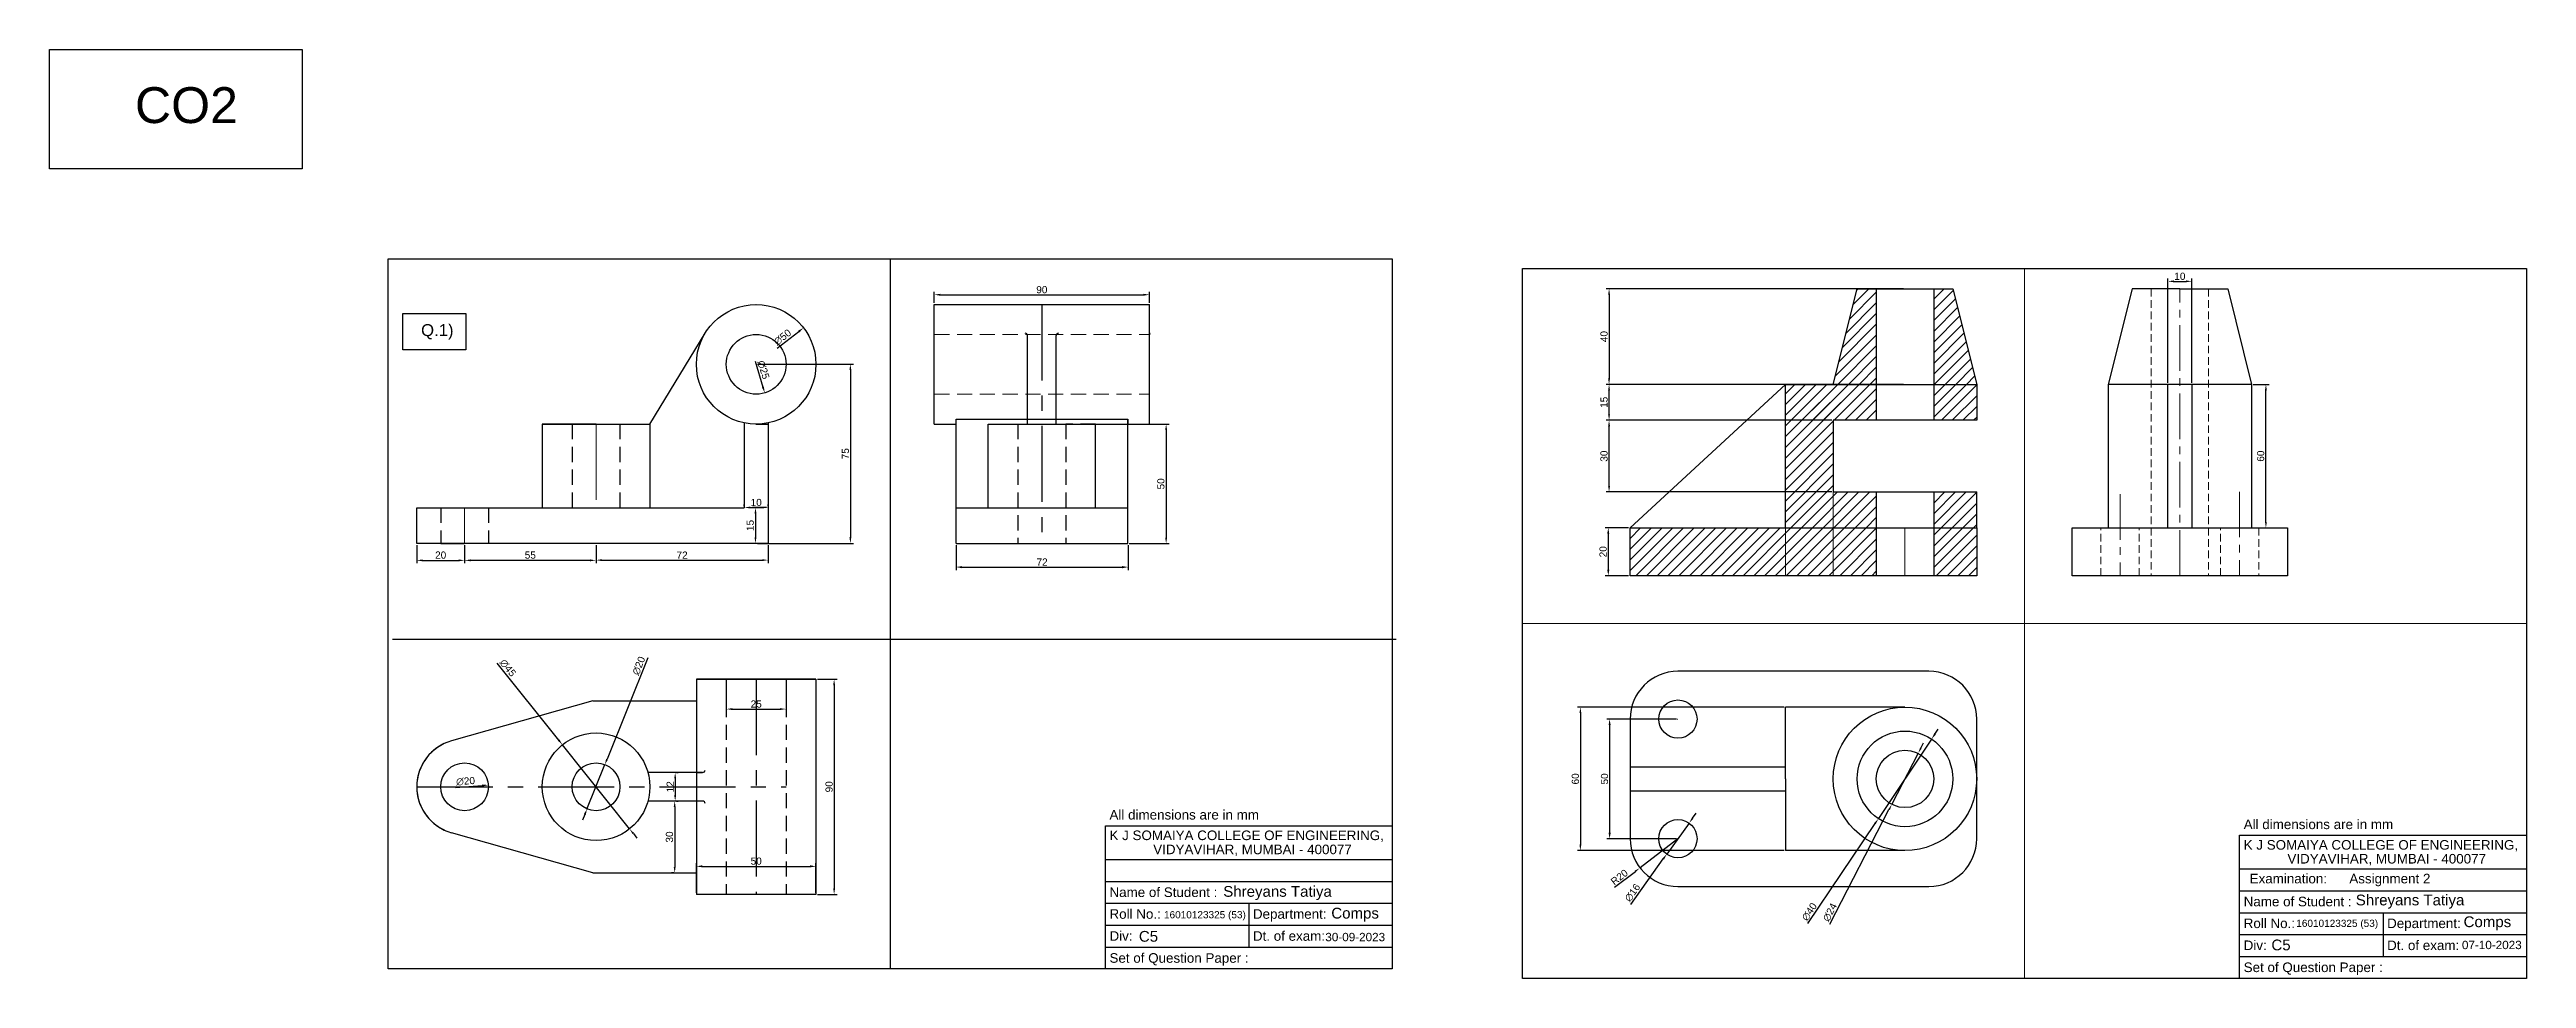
# Model space of a CAD drawing. Header units: millimetres. Extents: x 1946 to 3739, y 871 to 1713.
# Drawn here: x 2215 to 3251, y 1163 to 1551 of the extents above; entities that cross this region are included whole.
import ezdxf

# ---------------------------------------------------------------- set-up
doc = ezdxf.new("R2010")
doc.units = ezdxf.units.MM
for name, pattern in [('CENTER', [50.8, 31.75, -6.35, 6.35, -6.35]), ('CENTER2', [28.575, 19.05, -3.175, 3.175, -3.175]), ('HIDDEN', [9.525, 6.35, -3.175]), ('HIDDEN2', [4.7625, 3.175, -1.5875])]:
    doc.linetypes.add(name, pattern=pattern)
doc.styles.get("Standard").update_dxf_attribs({"font": 'arial.ttf'})
doc.dimstyles.new('ISO-25', dxfattribs={"dimtxt": 3, "dimasz": 2.5, "dimexe": 1.25, "dimexo": 0.625, "dimtad": 1, "dimdec": 0, "dimdsep": 46, "dimtxsty": 'Standard', "dimcen": 2.5, "dimadec": 0, "dimazin": 0, "dimtfac": 1, "dimtdec": 0, "dimtmove": 0, "dimatfit": 3, "dimfxl": 1, "dimarcsym": 0})
pattern_1 = [(45, (-80, -20), (-2.245064, 2.245064), [])]

msp = doc.modelspace()

# ---------------------------------------------------------------- texts
for s, height, p in [('All dimensions are in mm', 4.008, (2658.7, 1229.4)), ('K J SOMAIYA COLLEGE OF ENGINEERING, ', 4.008, (2658.7, 1220.8)), ('All dimensions are in mm', 4.008, (3133.2, 1225.4)), ('VIDYAVIHAR, MUMBAI - 400077', 4.008, (2677, 1214.9)), ('K J SOMAIYA COLLEGE OF ENGINEERING, ', 4.008, (3133.2, 1216.8)), ('VIDYAVIHAR, MUMBAI - 400077', 4.008, (3151.5, 1211)), ('Examination:      Assignment 2', 4.008, (3135.7, 1202.7)), ('Name of Student : ', 4.008, (2658.7, 1197)), ('Roll No.: ', 4.01, (2658.7, 1187.9)), ('Department: ', 4.008, (2718.7, 1187.9)), ('Name of Student : ', 4.008, (3133.2, 1193.1)), ('Div: ', 4.01, (2658.7, 1178.7)), ('Dt. of exam:', 4.008, (2718.7, 1178.7)), ('Roll No.: ', 4.01, (3133.2, 1184)), ('Department: ', 4.008, (3193.2, 1184)), ('Set of Question Paper : ', 4.008, (2658.7, 1169.5)), ('Div: ', 4.01, (3133.2, 1174.8)), ('Dt. of exam:', 4.008, (3193.2, 1174.8)), ('Set of Question Paper : ', 4.008, (3133.2, 1165.6))]:
    msp.add_text(s, height=height).set_placement(p)
at = {"attachment_point": 1}
for s, width, insert, char_height in [('CO2', 330.102, (2251, 1535.7), 15), ('Q.1)', 45.728, (2370.7, 1436.6), 5), ('{\\H1.5x;Shreyans Tatiya}', 67.273, (2706.3, 1201.6), 3), ('Comps', 24.698, (2751.5, 1192.5), 4.5), ('{\\H1.5x;Shreyans Tatiya}', 67.273, (3180.1, 1198), 3), ('C5', 42.879, (2671, 1182.8), 4.5), ('16010123325 (53)', 34.394, (2681.5, 1191.1), 3), ('16010123325 (53)', 34.394, (3155.2, 1187.5), 3), ('Comps', 24.698, (3225.2, 1188.9), 4.5), ('C5', 42.879, (3144.8, 1179.2), 4.5)]:
    msp.add_mtext_dynamic_manual_height_columns(s, width=width, gutter_width=12.5, heights=[0], dxfattribs=dict(at, insert=insert, char_height=char_height))
at = {"lineweight": -3, "char_height": 3.5, "attachment_point": 1}
for s, insert in [('30-09-2023', (2749, 1182)), ('07-10-2023', (3224.5, 1178.7))]:
    msp.add_mtext_dynamic_manual_height_columns(s, width=28.171, gutter_width=12.5, heights=[0], dxfattribs=dict(at, insert=insert))

# ---------------------------------------------------------------- blocks, each defined once
blk = doc.blocks.new('*D4')
at = {"color": 0, "linetype": 'CENTER', "lineweight": -2, "transparency": 16777216}
blk.add_line((2510.5, 1421.1), (2513.7, 1410.3), dxfattribs=at)
at = {"color": 0, "linetype": 'CENTER', "lineweight": -3, "transparency": 16777216}
blk.add_solid([(2514.1, 1410.4), (2513.3, 1410.1), (2514.5, 1407.9)], dxfattribs=at)
at = {"layer": 'Defpoints', "color": 0, "linetype": 'CENTER', "lineweight": -3, "transparency": 16777216}
for p in [(2507.2, 1431.8), (2514.5, 1407.9)]:
    blk.add_point(p, dxfattribs=at)
at = {"color": 0, "linetype": 'CENTER', "transparency": 16777216, "insert": (2513.9, 1417.5), "char_height": 3, "attachment_point": 5, "rotation": 286.7896}
blk.add_mtext('∅25', dxfattribs=at)
blk = doc.blocks.new('*D5')
at = {"color": 0, "linetype": 'CENTER', "lineweight": -2, "transparency": 16777216}
blk.add_line((2519.7, 1426.6), (2528.7, 1433.5), dxfattribs=at)
at = {"color": 0, "linetype": 'CENTER', "lineweight": -3, "transparency": 16777216}
blk.add_solid([(2528.5, 1433.9), (2529, 1433.2), (2530.7, 1435)], dxfattribs=at)
at = {"layer": 'Defpoints', "color": 0, "linetype": 'CENTER', "lineweight": -3, "transparency": 16777216}
for p in [(2530.7, 1435), (2491, 1404.6)]:
    blk.add_point(p, dxfattribs=at)
at = {"color": 0, "linetype": 'CENTER', "transparency": 16777216, "insert": (2521.9, 1431.1), "char_height": 3, "attachment_point": 5, "rotation": 37.4851}
blk.add_mtext('∅50', dxfattribs=at)
blk = doc.blocks.new('*D6')
at = {"color": 0, "linetype": 'CENTER', "lineweight": -2, "transparency": 16777216}
blk.add_line((2385.1, 1242.8), (2396.3, 1243.7), dxfattribs=at)
at = {"color": 0, "linetype": 'CENTER', "lineweight": -3, "transparency": 16777216}
blk.add_solid([(2396.3, 1244.1), (2396.4, 1243.2), (2398.8, 1243.8)], dxfattribs=at)
at = {"layer": 'Defpoints', "color": 0, "linetype": 'CENTER', "lineweight": -3, "transparency": 16777216}
for p in [(2398.8, 1243.8), (2378.9, 1242.3)]:
    blk.add_point(p, dxfattribs=at)
at = {"color": 0, "linetype": 'CENTER', "transparency": 16777216, "insert": (2389.3, 1245.4), "char_height": 3, "attachment_point": 5, "rotation": 4.2954}
blk.add_mtext('∅20', dxfattribs=at)
blk = doc.blocks.new('*D7')
at = {"color": 0, "lineweight": -2, "transparency": 16777216}
for p, q in [((2477, 1246.6), (2477, 1239.6)), ((2477.6, 1249.1), (2478.3, 1249.1)), ((2477.6, 1237.1), (2478.3, 1237.1))]:
    blk.add_line(p, q, dxfattribs=at)
at = {"color": 0, "lineweight": -3, "transparency": 16777216}
for points in [[(2476.6, 1246.6), (2477.4, 1246.6), (2477, 1249.1)], [(2476.6, 1239.6), (2477.4, 1239.6), (2477, 1237.1)]]:
    blk.add_solid(points, dxfattribs=at)
at = {"layer": 'Defpoints', "color": 0, "lineweight": -3, "transparency": 16777216}
for p in [(2477, 1249.1), (2477, 1237.1), (2477, 1237.1)]:
    blk.add_point(p, dxfattribs=at)
at = {"color": 0, "transparency": 16777216, "insert": (2474.9, 1243.1), "char_height": 3, "attachment_point": 5, "rotation": 90}
blk.add_mtext('12', dxfattribs=at)
blk = doc.blocks.new('*D8')
at = {"color": 0, "lineweight": -2, "transparency": 16777216}
for p, q in [((2498.4, 1287.5), (2498.4, 1274.3)), ((2523.4, 1287.5), (2523.4, 1274.3)), ((2500.9, 1275.6), (2520.9, 1275.6))]:
    blk.add_line(p, q, dxfattribs=at)
at = {"color": 0, "lineweight": -3, "transparency": 16777216}
for points in [[(2500.9, 1276), (2500.9, 1275.2), (2498.4, 1275.6)], [(2520.9, 1276), (2520.9, 1275.2), (2523.4, 1275.6)]]:
    blk.add_solid(points, dxfattribs=at)
at = {"layer": 'Defpoints', "color": 0, "lineweight": -3, "transparency": 16777216}
for p in [(2498.4, 1288.1), (2523.4, 1288.1), (2523.4, 1275.6)]:
    blk.add_point(p, dxfattribs=at)
at = {"color": 0, "transparency": 16777216, "insert": (2510.9, 1277.7), "char_height": 3, "attachment_point": 5}
blk.add_mtext('25', dxfattribs=at)
blk = doc.blocks.new('*D9')
at = {"color": 0, "lineweight": -2, "transparency": 16777216}
for p, q in [((2485.9, 1198.7), (2485.9, 1211.1)), ((2488.4, 1209.8), (2533.4, 1209.8)), ((2535.9, 1198.7), (2535.9, 1211.1))]:
    blk.add_line(p, q, dxfattribs=at)
at = {"color": 0, "lineweight": -3, "transparency": 16777216}
for points in [[(2488.4, 1210.3), (2488.4, 1209.4), (2485.9, 1209.8)], [(2533.4, 1210.3), (2533.4, 1209.4), (2535.9, 1209.8)]]:
    blk.add_solid(points, dxfattribs=at)
at = {"layer": 'Defpoints', "color": 0, "lineweight": -3, "transparency": 16777216}
for p in [(2535.9, 1209.8), (2485.9, 1198.1), (2535.9, 1198.1)]:
    blk.add_point(p, dxfattribs=at)
at = {"color": 0, "transparency": 16777216, "insert": (2510.9, 1212), "char_height": 3, "attachment_point": 5}
blk.add_mtext('50', dxfattribs=at)
blk = doc.blocks.new('*D10')
at = {"color": 0, "lineweight": -2, "transparency": 16777216}
for p, q in [((2536.5, 1288.1), (2544.8, 1288.1)), ((2543.5, 1285.6), (2543.5, 1200.6)), ((2536.5, 1198.1), (2544.8, 1198.1))]:
    blk.add_line(p, q, dxfattribs=at)
at = {"color": 0, "lineweight": -3, "transparency": 16777216}
for points in [[(2543.1, 1285.6), (2543.9, 1285.6), (2543.5, 1288.1)], [(2543.1, 1200.6), (2543.9, 1200.6), (2543.5, 1198.1)]]:
    blk.add_solid(points, dxfattribs=at)
at = {"layer": 'Defpoints', "color": 0, "lineweight": -3, "transparency": 16777216}
for p in [(2535.9, 1288.1), (2535.9, 1198.1), (2543.5, 1198.1)]:
    blk.add_point(p, dxfattribs=at)
at = {"color": 0, "transparency": 16777216, "insert": (2541.4, 1243.1), "char_height": 3, "attachment_point": 5, "rotation": 90}
blk.add_mtext('90', dxfattribs=at)
blk = doc.blocks.new('*D1')
at = {"color": 0, "lineweight": -2, "transparency": 16777216}
for p, q in [((2476.4, 1237.1), (2475.5, 1237.1)), ((2476.8, 1234.6), (2476.8, 1209.6)), ((2476.4, 1207.1), (2475.5, 1207.1))]:
    blk.add_line(p, q, dxfattribs=at)
at = {"color": 0, "lineweight": -3, "transparency": 16777216}
for points in [[(2476.4, 1234.6), (2477.2, 1234.6), (2476.8, 1237.1)], [(2476.4, 1209.6), (2477.2, 1209.6), (2476.8, 1207.1)]]:
    blk.add_solid(points, dxfattribs=at)
at = {"layer": 'Defpoints', "color": 0, "lineweight": -3, "transparency": 16777216}
for p in [(2477, 1237.1), (2476.8, 1207.1), (2477, 1207.1)]:
    blk.add_point(p, dxfattribs=at)
at = {"color": 0, "transparency": 16777216, "insert": (2474.6, 1222.1), "char_height": 3, "attachment_point": 5, "rotation": 90}
blk.add_mtext('30', dxfattribs=at)
blk = doc.blocks.new('*D11')
at = {"color": 0, "lineweight": -2, "transparency": 16777216}
for p, q in [((2505.9, 1360.5), (2505.9, 1361.1)), ((2508.4, 1359.9), (2513.4, 1359.9)), ((2515.9, 1360.5), (2515.9, 1361.1))]:
    blk.add_line(p, q, dxfattribs=at)
at = {"color": 0, "lineweight": -3, "transparency": 16777216}
for points in [[(2508.4, 1360.3), (2508.4, 1359.5), (2505.9, 1359.9)], [(2513.4, 1360.3), (2513.4, 1359.5), (2515.9, 1359.9)]]:
    blk.add_solid(points, dxfattribs=at)
at = {"layer": 'Defpoints', "color": 0, "lineweight": -3, "transparency": 16777216}
for p in [(2505.9, 1359.8), (2515.9, 1359.9), (2515.9, 1359.8)]:
    blk.add_point(p, dxfattribs=at)
at = {"color": 0, "transparency": 16777216, "insert": (2510.9, 1362), "char_height": 3, "attachment_point": 5}
blk.add_mtext('10', dxfattribs=at)
blk = doc.blocks.new('*D12')
at = {"color": 0, "lineweight": -2, "transparency": 16777216}
for p, q in [((2368.9, 1344.2), (2368.9, 1336.6)), ((2371.4, 1337.8), (2386.4, 1337.8)), ((2388.9, 1344.2), (2388.9, 1336.6))]:
    blk.add_line(p, q, dxfattribs=at)
at = {"color": 0, "lineweight": -3, "transparency": 16777216}
for points in [[(2371.4, 1338.2), (2371.4, 1337.4), (2368.9, 1337.8)], [(2386.4, 1338.2), (2386.4, 1337.4), (2388.9, 1337.8)]]:
    blk.add_solid(points, dxfattribs=at)
at = {"layer": 'Defpoints', "color": 0, "lineweight": -3, "transparency": 16777216}
for p in [(2368.9, 1344.8), (2388.9, 1344.8), (2388.9, 1337.8)]:
    blk.add_point(p, dxfattribs=at)
at = {"color": 0, "transparency": 16777216, "insert": (2378.9, 1340), "char_height": 3, "attachment_point": 5}
blk.add_mtext('20', dxfattribs=at)
blk = doc.blocks.new('*D13')
at = {"color": 0, "lineweight": -2, "transparency": 16777216}
for p, q in [((2388.9, 1344.2), (2388.9, 1336.6)), ((2441.4, 1337.8), (2391.4, 1337.8)), ((2443.9, 1344.2), (2443.9, 1336.6))]:
    blk.add_line(p, q, dxfattribs=at)
at = {"color": 0, "lineweight": -3, "transparency": 16777216}
for points in [[(2391.4, 1338.2), (2391.4, 1337.4), (2388.9, 1337.8)], [(2441.4, 1338.2), (2441.4, 1337.4), (2443.9, 1337.8)]]:
    blk.add_solid(points, dxfattribs=at)
at = {"layer": 'Defpoints', "color": 0, "lineweight": -3, "transparency": 16777216}
for p in [(2388.9, 1344.8), (2388.9, 1337.8), (2443.9, 1344.8)]:
    blk.add_point(p, dxfattribs=at)
at = {"color": 0, "transparency": 16777216, "insert": (2416.4, 1340), "char_height": 3, "attachment_point": 5}
blk.add_mtext('55', dxfattribs=at)
blk = doc.blocks.new('*D14')
at = {"color": 0, "lineweight": -2, "transparency": 16777216}
for p, q in [((2443.9, 1344.2), (2443.9, 1336.6)), ((2446.4, 1337.9), (2513.4, 1337.9)), ((2515.9, 1344.2), (2515.9, 1336.6))]:
    blk.add_line(p, q, dxfattribs=at)
at = {"color": 0, "lineweight": -3, "transparency": 16777216}
for points in [[(2446.4, 1338.3), (2446.4, 1337.5), (2443.9, 1337.9)], [(2513.4, 1338.3), (2513.4, 1337.5), (2515.9, 1337.9)]]:
    blk.add_solid(points, dxfattribs=at)
at = {"layer": 'Defpoints', "color": 0, "lineweight": -3, "transparency": 16777216}
for p in [(2443.9, 1344.8), (2515.9, 1344.8), (2515.9, 1337.9)]:
    blk.add_point(p, dxfattribs=at)
at = {"color": 0, "transparency": 16777216, "insert": (2479.9, 1340), "char_height": 3, "attachment_point": 5}
blk.add_mtext('72', dxfattribs=at)
blk = doc.blocks.new('*D2')
at = {"color": 0, "lineweight": -2, "transparency": 16777216}
for p, q in [((2511.5, 1419.9), (2551.6, 1419.9)), ((2550.3, 1417.4), (2550.3, 1347.4)), ((2511.5, 1344.9), (2551.6, 1344.9))]:
    blk.add_line(p, q, dxfattribs=at)
at = {"color": 0, "lineweight": -3, "transparency": 16777216}
for points in [[(2549.9, 1417.4), (2550.7, 1417.4), (2550.3, 1419.9)], [(2549.9, 1347.4), (2550.7, 1347.4), (2550.3, 1344.9)]]:
    blk.add_solid(points, dxfattribs=at)
at = {"layer": 'Defpoints', "color": 0, "lineweight": -3, "transparency": 16777216}
for p in [(2510.8, 1419.9), (2510.8, 1344.9), (2550.3, 1344.9)]:
    blk.add_point(p, dxfattribs=at)
at = {"color": 0, "transparency": 16777216, "insert": (2548.2, 1382.4), "char_height": 3, "attachment_point": 5, "rotation": 90}
blk.add_mtext('75', dxfattribs=at)
blk = doc.blocks.new('*D3')
at = {"color": 0, "lineweight": -2, "transparency": 16777216}
for p, q in [((2515.2, 1359.9), (2509.3, 1359.9)), ((2510.6, 1357.4), (2510.6, 1347.4)), ((2515.2, 1344.9), (2509.3, 1344.9))]:
    blk.add_line(p, q, dxfattribs=at)
at = {"color": 0, "lineweight": -3, "transparency": 16777216}
for points in [[(2510.2, 1357.4), (2511, 1357.4), (2510.6, 1359.9)], [(2510.2, 1347.4), (2511, 1347.4), (2510.6, 1344.9)]]:
    blk.add_solid(points, dxfattribs=at)
at = {"layer": 'Defpoints', "color": 0, "lineweight": -3, "transparency": 16777216}
for p in [(2515.9, 1359.9), (2510.6, 1344.9), (2515.9, 1344.9)]:
    blk.add_point(p, dxfattribs=at)
at = {"color": 0, "transparency": 16777216, "insert": (2508.4, 1352.4), "char_height": 3, "attachment_point": 5, "rotation": 90}
blk.add_mtext('15', dxfattribs=at)
blk = doc.blocks.new('*D15')
at = {"color": 0, "lineweight": -2, "transparency": 16777216}
for p, q in [((2585.4, 1445.5), (2585.4, 1450.1)), ((2587.9, 1448.9), (2672.9, 1448.9)), ((2675.4, 1445.5), (2675.4, 1450.1))]:
    blk.add_line(p, q, dxfattribs=at)
at = {"color": 0, "lineweight": -3, "transparency": 16777216}
for points in [[(2587.9, 1449.3), (2587.9, 1448.5), (2585.4, 1448.9)], [(2672.9, 1449.3), (2672.9, 1448.5), (2675.4, 1448.9)]]:
    blk.add_solid(points, dxfattribs=at)
at = {"layer": 'Defpoints', "color": 0, "lineweight": -3, "transparency": 16777216}
for p in [(2585.4, 1444.8), (2675.4, 1448.9), (2675.4, 1444.8)]:
    blk.add_point(p, dxfattribs=at)
at = {"color": 0, "transparency": 16777216, "insert": (2630.4, 1451), "char_height": 3, "attachment_point": 5}
blk.add_mtext('90', dxfattribs=at)
blk = doc.blocks.new('*D16')
at = {"color": 0, "lineweight": -2, "transparency": 16777216}
for p, q in [((2667, 1394.8), (2683.6, 1394.8)), ((2682.4, 1392.3), (2682.4, 1347.3)), ((2667, 1344.8), (2683.6, 1344.8))]:
    blk.add_line(p, q, dxfattribs=at)
at = {"color": 0, "lineweight": -3, "transparency": 16777216}
for points in [[(2682, 1392.3), (2682.8, 1392.3), (2682.4, 1394.8)], [(2682, 1347.3), (2682.8, 1347.3), (2682.4, 1344.8)]]:
    blk.add_solid(points, dxfattribs=at)
at = {"layer": 'Defpoints', "color": 0, "lineweight": -3, "transparency": 16777216}
for p in [(2666.4, 1394.8), (2666.4, 1344.8), (2682.4, 1344.8)]:
    blk.add_point(p, dxfattribs=at)
at = {"color": 0, "transparency": 16777216, "insert": (2680.2, 1369.8), "char_height": 3, "attachment_point": 5, "rotation": 90}
blk.add_mtext('50', dxfattribs=at)
blk = doc.blocks.new('*D17')
at = {"color": 0, "lineweight": -2, "transparency": 16777216}
for p, q in [((2594.5, 1344.2), (2594.5, 1333.7)), ((2666.5, 1344.2), (2666.5, 1333.7)), ((2597, 1335), (2664, 1335))]:
    blk.add_line(p, q, dxfattribs=at)
at = {"color": 0, "lineweight": -3, "transparency": 16777216}
for points in [[(2597, 1335.4), (2597, 1334.5), (2594.5, 1335)], [(2664, 1335.4), (2664, 1334.5), (2666.5, 1335)]]:
    blk.add_solid(points, dxfattribs=at)
at = {"layer": 'Defpoints', "color": 0, "lineweight": -3, "transparency": 16777216}
for p in [(2594.5, 1344.8), (2666.5, 1344.8), (2666.5, 1335)]:
    blk.add_point(p, dxfattribs=at)
at = {"color": 0, "transparency": 16777216, "insert": (2630.5, 1337.1), "char_height": 3, "attachment_point": 5}
blk.add_mtext('72', dxfattribs=at)
blk = doc.blocks.new('*D18')
at = {"color": 0, "linetype": 'Continuous', "lineweight": -2, "transparency": 16777216}
for p, q in [((2402.4, 1294.8), (2428.2, 1262.6)), ((2457.9, 1225.5), (2429.8, 1260.7)), ((2459.5, 1223.6), (2461, 1221.6))]:
    blk.add_line(p, q, dxfattribs=at)
at = {"color": 0, "linetype": 'Continuous', "lineweight": -3, "transparency": 16777216}
for points in [[(2428.6, 1262.9), (2427.9, 1262.4), (2429.8, 1260.7)], [(2459.8, 1223.8), (2459.2, 1223.3), (2457.9, 1225.5)]]:
    blk.add_solid(points, dxfattribs=at)
at = {"layer": 'Defpoints', "color": 0, "linetype": 'Continuous', "lineweight": -3, "transparency": 16777216}
for p in [(2429.8, 1260.7), (2457.9, 1225.5)]:
    blk.add_point(p, dxfattribs=at)
at = {"color": 0, "linetype": 'Continuous', "lineweight": 9, "transparency": 16777216, "insert": (2407, 1292.8), "char_height": 3, "attachment_point": 5, "rotation": 308.6767}
blk.add_mtext('∅45', dxfattribs=at)
blk = doc.blocks.new('*D19')
at = {"color": 0, "linetype": 'Continuous', "lineweight": -2, "transparency": 16777216}
for p, q in [((2465.5, 1297), (2448.5, 1254.7)), ((2440.1, 1233.8), (2447.6, 1252.4)), ((2439.2, 1231.5), (2438.3, 1229.2))]:
    blk.add_line(p, q, dxfattribs=at)
at = {"color": 0, "linetype": 'Continuous', "lineweight": -3, "transparency": 16777216}
for points in [[(2448.1, 1254.8), (2448.9, 1254.5), (2447.6, 1252.4)], [(2438.8, 1231.7), (2439.6, 1231.3), (2440.1, 1233.8)]]:
    blk.add_solid(points, dxfattribs=at)
at = {"layer": 'Defpoints', "color": 0, "linetype": 'Continuous', "lineweight": -3, "transparency": 16777216}
for p in [(2447.6, 1252.4), (2440.1, 1233.8)]:
    blk.add_point(p, dxfattribs=at)
at = {"color": 0, "linetype": 'Continuous', "lineweight": 9, "transparency": 16777216, "insert": (2461.8, 1293.7), "char_height": 3, "attachment_point": 5, "rotation": 68.1013}
blk.add_mtext('∅20', dxfattribs=at)
blk = doc.blocks.new('*D21')
at = {"color": 0, "lineweight": -2, "transparency": 16777216}
for p, q in [((2997, 1257.1), (2986, 1235.8)), ((2998.2, 1259.3), (2999.3, 1261.5)), ((2960.1, 1185.7), (2984.8, 1233.6))]:
    blk.add_line(p, q, dxfattribs=at)
at = {"color": 0, "lineweight": -3, "transparency": 16777216}
for points in [[(2997.8, 1259.5), (2998.5, 1259.1), (2997, 1257.1)], [(2984.5, 1233.7), (2985.2, 1233.4), (2986, 1235.8)]]:
    blk.add_solid(points, dxfattribs=at)
at = {"layer": 'Defpoints', "color": 0, "lineweight": -3, "transparency": 16777216}
for p in [(2997, 1257.1), (2986, 1235.8)]:
    blk.add_point(p, dxfattribs=at)
at = {"color": 0, "lineweight": -3, "transparency": 16777216, "insert": (2960.1, 1190.6), "char_height": 3, "attachment_point": 5, "rotation": 62.6802}
blk.add_mtext('∅24', dxfattribs=at)
blk = doc.blocks.new('*D22')
at = {"color": 0, "lineweight": -2, "transparency": 16777216}
for p, q in [((3004, 1265.1), (3005.4, 1267.2)), ((3002.6, 1263), (2980.4, 1229.8)), ((2950.9, 1185.9), (2979, 1227.8))]:
    blk.add_line(p, q, dxfattribs=at)
at = {"color": 0, "lineweight": -3, "transparency": 16777216}
for points in [[(3003.7, 1265.4), (3004.4, 1264.9), (3002.6, 1263)], [(2978.6, 1228), (2979.3, 1227.5), (2980.4, 1229.8)]]:
    blk.add_solid(points, dxfattribs=at)
at = {"layer": 'Defpoints', "color": 0, "lineweight": -3, "transparency": 16777216}
for p in [(3002.6, 1263), (2980.4, 1229.8)]:
    blk.add_point(p, dxfattribs=at)
at = {"color": 0, "lineweight": -3, "transparency": 16777216, "insert": (2951.5, 1190.8), "char_height": 3, "attachment_point": 5, "rotation": 56.1285}
blk.add_mtext('∅40', dxfattribs=at)
blk = doc.blocks.new('*D23')
at = {"color": 0, "lineweight": -2, "transparency": 16777216}
for p, q in [((2901.2, 1227.9), (2891.8, 1214.9)), ((2902.6, 1230), (2904.1, 1232)), ((2876.8, 1193.9), (2890.4, 1212.9))]:
    blk.add_line(p, q, dxfattribs=at)
at = {"color": 0, "lineweight": -3, "transparency": 16777216}
for points in [[(2902.3, 1230.2), (2903, 1229.7), (2901.2, 1227.9)], [(2890, 1213.1), (2890.7, 1212.7), (2891.8, 1214.9)]]:
    blk.add_solid(points, dxfattribs=at)
at = {"layer": 'Defpoints', "color": 0, "lineweight": -3, "transparency": 16777216}
for p in [(2901.2, 1227.9), (2891.8, 1214.9)]:
    blk.add_point(p, dxfattribs=at)
at = {"color": 0, "lineweight": -3, "transparency": 16777216, "insert": (2877.5, 1198.8), "char_height": 3, "attachment_point": 5, "rotation": 54.3751}
blk.add_mtext('∅16', dxfattribs=at)
blk = doc.blocks.new('*D24')
at = {"color": 0, "lineweight": -2, "transparency": 16777216}
for p, q in [((2896.5, 1221.4), (2880.7, 1209.2)), ((2870, 1201.1), (2878.7, 1207.7))]:
    blk.add_line(p, q, dxfattribs=at)
at = {"color": 0, "lineweight": -3, "transparency": 16777216}
blk.add_solid([(2878.4, 1208), (2878.9, 1207.4), (2880.7, 1209.2)], dxfattribs=at)
at = {"layer": 'Defpoints', "color": 0, "lineweight": -3, "transparency": 16777216}
for p in [(2896.5, 1221.4), (2880.7, 1209.2)]:
    blk.add_point(p, dxfattribs=at)
at = {"color": 0, "lineweight": -3, "transparency": 16777216, "insert": (2872, 1205.3), "char_height": 3, "attachment_point": 5, "rotation": 37.59}
blk.add_mtext('R20', dxfattribs=at)
blk = doc.blocks.new('*D25')
at = {"color": 0, "lineweight": -2, "transparency": 16777216}
for p, q in [((2895.9, 1271.4), (2866.7, 1271.4)), ((2867.9, 1268.9), (2867.9, 1223.9)), ((2895.9, 1221.4), (2866.7, 1221.4))]:
    blk.add_line(p, q, dxfattribs=at)
at = {"color": 0, "lineweight": -3, "transparency": 16777216}
for points in [[(2867.5, 1268.9), (2868.4, 1268.9), (2867.9, 1271.4)], [(2867.5, 1223.9), (2868.4, 1223.9), (2867.9, 1221.4)]]:
    blk.add_solid(points, dxfattribs=at)
at = {"layer": 'Defpoints', "color": 0, "lineweight": -3, "transparency": 16777216}
for p in [(2896.5, 1271.4), (2867.9, 1221.4), (2896.5, 1221.4)]:
    blk.add_point(p, dxfattribs=at)
at = {"color": 0, "lineweight": -3, "transparency": 16777216, "insert": (2865.8, 1246.4), "char_height": 3, "attachment_point": 5, "rotation": 90}
blk.add_mtext('50', dxfattribs=at)
blk = doc.blocks.new('*D28')
at = {"color": 0, "lineweight": -2, "transparency": 16777216}
for p, q in [((2875.9, 1351.4), (2866.1, 1351.4)), ((2867.4, 1333.9), (2867.4, 1348.9)), ((2875.9, 1331.4), (2866.1, 1331.4))]:
    blk.add_line(p, q, dxfattribs=at)
at = {"color": 0, "lineweight": -3, "transparency": 16777216}
for points in [[(2866.9, 1348.9), (2867.8, 1348.9), (2867.4, 1351.4)], [(2866.9, 1333.9), (2867.8, 1333.9), (2867.4, 1331.4)]]:
    blk.add_solid(points, dxfattribs=at)
at = {"layer": 'Defpoints', "color": 0, "lineweight": -3, "transparency": 16777216}
for p in [(2867.4, 1351.4), (2876.5, 1351.4), (2876.5, 1331.4)]:
    blk.add_point(p, dxfattribs=at)
at = {"color": 0, "lineweight": -3, "transparency": 16777216, "insert": (2865.2, 1341.4), "char_height": 3, "attachment_point": 5, "rotation": 90}
blk.add_mtext('20', dxfattribs=at)
blk = doc.blocks.new('*D29')
at = {"color": 0, "lineweight": -2, "transparency": 16777216}
for p, q in [((2960.9, 1396.4), (2866.5, 1396.4)), ((2867.7, 1368.9), (2867.7, 1393.9)), ((2960.9, 1366.4), (2866.5, 1366.4))]:
    blk.add_line(p, q, dxfattribs=at)
at = {"color": 0, "lineweight": -3, "transparency": 16777216}
for points in [[(2867.3, 1393.9), (2868.1, 1393.9), (2867.7, 1396.4)], [(2867.3, 1368.9), (2868.1, 1368.9), (2867.7, 1366.4)]]:
    blk.add_solid(points, dxfattribs=at)
at = {"layer": 'Defpoints', "color": 0, "lineweight": -3, "transparency": 16777216}
for p in [(2867.7, 1396.4), (2961.5, 1396.4), (2961.5, 1366.4)]:
    blk.add_point(p, dxfattribs=at)
at = {"color": 0, "lineweight": -3, "transparency": 16777216, "insert": (2865.6, 1381.4), "char_height": 3, "attachment_point": 5, "rotation": 90}
blk.add_mtext('30', dxfattribs=at)
blk = doc.blocks.new('*D30')
at = {"color": 0, "lineweight": -2, "transparency": 16777216}
for p, q in [((2940.9, 1411.4), (2866.5, 1411.4)), ((2867.7, 1398.9), (2867.7, 1408.9)), ((2940.9, 1396.4), (2866.5, 1396.4))]:
    blk.add_line(p, q, dxfattribs=at)
at = {"color": 0, "lineweight": -3, "transparency": 16777216}
for points in [[(2867.3, 1408.9), (2868.1, 1408.9), (2867.7, 1411.4)], [(2867.3, 1398.9), (2868.1, 1398.9), (2867.7, 1396.4)]]:
    blk.add_solid(points, dxfattribs=at)
at = {"layer": 'Defpoints', "color": 0, "lineweight": -3, "transparency": 16777216}
for p in [(2867.7, 1411.4), (2941.5, 1411.4), (2941.5, 1396.4)]:
    blk.add_point(p, dxfattribs=at)
at = {"color": 0, "lineweight": -3, "transparency": 16777216, "insert": (2865.6, 1403.9), "char_height": 3, "attachment_point": 5, "rotation": 90}
blk.add_mtext('15', dxfattribs=at)
blk = doc.blocks.new('*D31')
at = {"color": 0, "lineweight": -2, "transparency": 16777216}
for p, q in [((2990.9, 1451.4), (2866.5, 1451.4)), ((2867.7, 1448.9), (2867.7, 1413.9)), ((2990.9, 1411.4), (2866.5, 1411.4))]:
    blk.add_line(p, q, dxfattribs=at)
at = {"color": 0, "lineweight": -3, "transparency": 16777216}
for points in [[(2867.3, 1448.9), (2868.1, 1448.9), (2867.7, 1451.4)], [(2867.3, 1413.9), (2868.1, 1413.9), (2867.7, 1411.4)]]:
    blk.add_solid(points, dxfattribs=at)
at = {"layer": 'Defpoints', "color": 0, "lineweight": -3, "transparency": 16777216}
for p in [(2991.5, 1451.4), (2867.7, 1411.4), (2991.5, 1411.4)]:
    blk.add_point(p, dxfattribs=at)
at = {"color": 0, "lineweight": -3, "transparency": 16777216, "insert": (2865.6, 1431.4), "char_height": 3, "attachment_point": 5, "rotation": 90}
blk.add_mtext('40', dxfattribs=at)
blk = doc.blocks.new('*D32')
at = {"color": 0, "lineweight": -2, "transparency": 16777216}
for p, q in [((3101.5, 1412.1), (3101.5, 1455.7)), ((3104, 1454.5), (3109, 1454.5)), ((3111.5, 1412.1), (3111.5, 1455.7))]:
    blk.add_line(p, q, dxfattribs=at)
at = {"color": 0, "lineweight": -3, "transparency": 16777216}
for points in [[(3104, 1454.9), (3104, 1454.1), (3101.5, 1454.5)], [(3109, 1454.9), (3109, 1454.1), (3111.5, 1454.5)]]:
    blk.add_solid(points, dxfattribs=at)
at = {"layer": 'Defpoints', "color": 0, "lineweight": -3, "transparency": 16777216}
for p in [(3111.5, 1454.5), (3101.5, 1411.4), (3111.5, 1411.4)]:
    blk.add_point(p, dxfattribs=at)
at = {"color": 0, "lineweight": -3, "transparency": 16777216, "insert": (3106.5, 1456.6), "char_height": 3, "attachment_point": 5}
blk.add_mtext('10', dxfattribs=at)
blk = doc.blocks.new('*D33')
at = {"color": 0, "lineweight": -2, "transparency": 16777216}
for p, q in [((3137.1, 1411.4), (3143.8, 1411.4)), ((3142.5, 1353.9), (3142.5, 1408.9)), ((3137.1, 1351.4), (3143.8, 1351.4))]:
    blk.add_line(p, q, dxfattribs=at)
at = {"color": 0, "lineweight": -3, "transparency": 16777216}
for points in [[(3142.1, 1408.9), (3142.9, 1408.9), (3142.5, 1411.4)], [(3142.1, 1353.9), (3142.9, 1353.9), (3142.5, 1351.4)]]:
    blk.add_solid(points, dxfattribs=at)
at = {"layer": 'Defpoints', "color": 0, "lineweight": -3, "transparency": 16777216}
for p in [(3136.5, 1411.4), (3142.5, 1411.4), (3136.5, 1351.4)]:
    blk.add_point(p, dxfattribs=at)
at = {"color": 0, "lineweight": -3, "transparency": 16777216, "insert": (3140.3, 1381.4), "char_height": 3, "attachment_point": 5, "rotation": 90}
blk.add_mtext('60', dxfattribs=at)
blk = doc.blocks.new('*D34')
at = {"color": 0, "lineweight": -2, "transparency": 16777216}
for p, q in [((2940.9, 1276.4), (2854.5, 1276.4)), ((2855.7, 1273.9), (2855.7, 1218.9)), ((2940.9, 1216.4), (2854.5, 1216.4))]:
    blk.add_line(p, q, dxfattribs=at)
at = {"color": 0, "lineweight": -3, "transparency": 16777216}
for points in [[(2855.3, 1273.9), (2856.1, 1273.9), (2855.7, 1276.4)], [(2855.3, 1218.9), (2856.1, 1218.9), (2855.7, 1216.4)]]:
    blk.add_solid(points, dxfattribs=at)
at = {"layer": 'Defpoints', "color": 0, "lineweight": -3, "transparency": 16777216}
for p in [(2941.5, 1276.4), (2855.7, 1216.4), (2941.5, 1216.4)]:
    blk.add_point(p, dxfattribs=at)
at = {"color": 0, "lineweight": -3, "transparency": 16777216, "insert": (2853.6, 1246.4), "char_height": 3, "attachment_point": 5, "rotation": 90}
blk.add_mtext('60', dxfattribs=at)

# ---------------------------------------------------------------- dimensions: what is measured, and where the dimension line sits
for base, p1, p2, picture, middle in [((2675.4, 1448.9), (2585.4, 1444.8), (2675.4, 1444.8), '*D15', (2630.4, 1451)), ((2515.9, 1359.9), (2505.9, 1359.8), (2515.9, 1359.8), '*D11', (2510.9, 1362)), ((2388.9, 1337.8), (2368.9, 1344.8), (2388.9, 1344.8), '*D12', (2378.9, 1340)), ((2388.9, 1337.8), (2443.9, 1344.8), (2388.9, 1344.8), '*D13', (2416.4, 1340)), ((2515.9, 1337.9), (2443.9, 1344.8), (2515.9, 1344.8), '*D14', (2479.9, 1340)), ((2666.5, 1335), (2594.5, 1344.8), (2666.5, 1344.8), '*D17', (2630.5, 1337.1)), ((2523.4, 1275.6), (2498.4, 1288.1), (2523.4, 1288.1), '*D8', (2510.9, 1277.7)), ((2535.9, 1209.8), (2485.9, 1198.1), (2535.9, 1198.1), '*D9', (2510.9, 1212))]:
    dim = msp.add_linear_dim(base=base, p1=p1, p2=p2, dimstyle='ISO-25')
    dim.commit()
    dim.dimension.update_dxf_attribs({"geometry": picture, "text_midpoint": middle})
at = {"lineweight": -3}
for base, p1, p2, picture, middle in [((2867.7, 1411.4), (2991.5, 1451.4), (2991.5, 1411.4), '*D31', (2865.6, 1431.4)), ((2867.7, 1411.4), (2941.5, 1396.4), (2941.5, 1411.4), '*D30', (2865.6, 1403.9)), ((3142.5, 1411.4), (3136.5, 1351.4), (3136.5, 1411.4), '*D33', (3140.3, 1381.4)), ((2867.7, 1396.4), (2961.5, 1366.4), (2961.5, 1396.4), '*D29', (2865.6, 1381.4)), ((2867.4, 1351.4), (2876.5, 1331.4), (2876.5, 1351.4), '*D28', (2865.2, 1341.4)), ((2855.7, 1216.4), (2941.5, 1276.4), (2941.5, 1216.4), '*D34', (2853.6, 1246.4)), ((2867.9, 1221.4), (2896.5, 1271.4), (2896.5, 1221.4), '*D25', (2865.8, 1246.4))]:
    dim = msp.add_linear_dim(base=base, p1=p1, p2=p2, angle=90, dimstyle='ISO-25', dxfattribs=at)
    dim.commit()
    dim.dimension.update_dxf_attribs({"geometry": picture, "text_midpoint": middle})
dim = msp.add_linear_dim(base=(3111.5, 1454.5), p1=(3101.5, 1411.4), p2=(3111.5, 1411.4), dimstyle='ISO-25', dxfattribs=at)
dim.commit()
dim.dimension.update_dxf_attribs({"geometry": '*D32', "text_midpoint": (3106.5, 1456.6)})
at = {"linetype": 'CENTER'}
for p1, p2, picture, middle in [((2491, 1404.6), (2530.7, 1435), '*D5', (2523.2, 1429.3)), ((2507.2, 1431.8), (2514.5, 1407.9), '*D4', (2511.7, 1416.9)), ((2378.9, 1242.3), (2398.8, 1243.8), '*D6', (2389.5, 1243.1))]:
    dim = msp.add_diameter_dim_2p(p1=p1, p2=p2, dimstyle='ISO-25', dxfattribs=at)
    dim.commit()
    dim.dimension.update_dxf_attribs({"geometry": picture, "text_midpoint": middle, "dimtype": 163})
for base, p1, p2, picture, middle in [((2550.3, 1344.9), (2510.8, 1419.9), (2510.8, 1344.9), '*D2', (2548.2, 1382.4)), ((2682.4, 1344.8), (2666.4, 1394.8), (2666.4, 1344.8), '*D16', (2680.2, 1369.8)), ((2510.6, 1344.9), (2515.9, 1359.9), (2515.9, 1344.9), '*D3', (2508.4, 1352.4)), ((2543.5, 1198.1), (2535.9, 1288.1), (2535.9, 1198.1), '*D10', (2541.4, 1243.1)), ((2477, 1237.1), (2477, 1249.1), (2477, 1237.1), '*D7', (2474.9, 1243.1)), ((2476.8, 1207.1), (2477, 1237.1), (2477, 1207.1), '*D1', (2474.6, 1222.1))]:
    dim = msp.add_linear_dim(base=base, p1=p1, p2=p2, angle=90, dimstyle='ISO-25')
    dim.commit()
    dim.dimension.update_dxf_attribs({"geometry": picture, "text_midpoint": middle})
at = {"linetype": 'Continuous', "lineweight": 9}
for p1, p2, picture, middle in [((2457.9, 1225.5), (2429.8, 1260.7), '*D18', (2405.2, 1291.4)), ((2440.1, 1233.8), (2447.6, 1252.4), '*D19', (2463.9, 1292.9))]:
    dim = msp.add_diameter_dim_2p(p1=p1, p2=p2, dimstyle='ISO-25', dxfattribs=at)
    dim.commit()
    dim.dimension.update_dxf_attribs({"geometry": picture, "text_midpoint": middle, "dimtype": 163})
at = {"lineweight": -3}
for p1, p2, picture, middle in [((3002.6, 1263), (2980.4, 1229.8), '*D22', (2953.3, 1189.6)), ((2997, 1257.1), (2986, 1235.8), '*D21', (2962.1, 1189.6)), ((2901.2, 1227.9), (2891.8, 1214.9), '*D23', (2879.4, 1197.5))]:
    dim = msp.add_diameter_dim_2p(p1=p1, p2=p2, dimstyle='ISO-25', dxfattribs=at)
    dim.commit()
    dim.dimension.update_dxf_attribs({"geometry": picture, "text_midpoint": middle, "dimtype": 163})
dim = msp.add_radius_dim(center=(2896.5, 1221.4), mpoint=(2880.7, 1209.2), dimstyle='ISO-25', dxfattribs=at)
dim.commit()
dim.dimension.update_dxf_attribs({"geometry": '*D24', "text_midpoint": (2872, 1205.3)})

# ---------------------------------------------------------------- hatches: boundary and pattern name
at = {"lineweight": -3}
h = msp.add_hatch(dxfattribs=at)
h.set_pattern_fill('ANSI31', color=256)
h.set_pattern_definition(pattern_1)
h.paths.add_polyline_path([(2961.5, 1411.4), (2979.5, 1411.4), (2979.5, 1451.4), (2971.5, 1451.4)])
h.paths.add_polyline_path([(3011.5, 1451.4), (3003.5, 1451.4), (3003.5, 1411.4), (3011.5, 1411.4), (3021.5, 1411.4)])
h = msp.add_hatch(dxfattribs=at)
h.set_pattern_fill('ANSI31', color=256)
h.set_pattern_definition(pattern_1)
h.paths.add_polyline_path([(2979.5, 1411.4), (2941.5, 1411.4), (2941.5, 1396.4), (2961.5, 1396.4), (2979.5, 1396.4)])
h = msp.add_hatch(dxfattribs=at)
h.set_pattern_fill('ANSI31', color=256)
h.set_pattern_definition(pattern_1)
h.paths.add_polyline_path([(2961.5, 1396.4), (2979.5, 1396.4), (2979.5, 1411.4), (2941.5, 1411.4), (2941.5, 1351.4), (2961.5, 1351.4), (2961.5, 1366.4)])
h.paths.add_polyline_path([(2979.5, 1366.4), (2961.5, 1366.4), (2961.5, 1351.4), (2979.5, 1351.4)], flags=17)
h = msp.add_hatch(dxfattribs=at)
h.set_pattern_fill('ANSI31', color=256)
h.set_pattern_definition(pattern_1)
h.paths.add_polyline_path([(3021.5, 1396.4), (3021.5, 1411.4), (3011.5, 1411.4), (3003.5, 1411.4), (3003.5, 1396.4)])
h = msp.add_hatch(dxfattribs=at)
h.set_pattern_fill('ANSI31', color=256)
h.set_pattern_definition(pattern_1)
h.paths.add_polyline_path([(3021.5, 1366.4), (3003.5, 1366.4), (3003.5, 1351.4), (3021.5, 1351.4)])
h.paths.add_polyline_path([(3021.5, 1351.4), (3003.5, 1351.4), (3003.5, 1331.4), (3021.5, 1331.4)])
h = msp.add_hatch(dxfattribs=at)
h.set_pattern_fill('ANSI31', color=256)
h.set_pattern_definition(pattern_1)
h.paths.add_polyline_path([(2888.5, 1351.4), (2876.5, 1351.4), (2876.5, 1331.4), (2888.5, 1331.4)])
h.paths.add_polyline_path([(2896.5, 1351.4), (2888.5, 1351.4), (2888.5, 1331.4), (2896.5, 1331.4)])
h.paths.add_polyline_path([(2904.5, 1351.4), (2896.5, 1351.4), (2896.5, 1331.4), (2904.5, 1331.4)])
h.paths.add_polyline_path([(2941.5, 1351.4), (2904.5, 1351.4), (2904.5, 1331.4), (2941.5, 1331.4)])
h.paths.add_polyline_path([(2961.5, 1351.4), (2941.5, 1351.4), (2941.5, 1331.4), (2961.5, 1331.4)])
h.paths.add_polyline_path([(2979.5, 1351.4), (2961.5, 1351.4), (2961.5, 1331.4), (2979.5, 1331.4)])

# ---------------------------------------------------------------- linework, layer by layer
for p, q in [((2357, 1463.9), (2777, 1463.9)), ((2357, 1166.9), (2357, 1463.9)), ((2777, 1463.9), (2777, 1166.9)), ((2831.5, 1459.9), (3251.5, 1459.9)), ((2831.5, 1162.9), (2831.5, 1459.9)), ((3251.5, 1459.9), (3251.5, 1162.9)), ((2510.8, 1444.8), (2510.9, 1444.8)), ((2443.9, 1394.8), (2421.4, 1394.8)), ((2443.9, 1394.8), (2453.9, 1394.8)), ((2443.9, 1394.8), (2466.4, 1394.8)), ((2510.8, 1394.8), (2515.9, 1394.8)), ((2368.9, 1344.8), (2368.9, 1359.8)), ((2388.9, 1359.8), (2398.9, 1359.8)), ((2594.5, 1344.8), (2594.5, 1359.8)), ((2358.7, 1304.9), (2778.7, 1304.9)), ((2485.9, 1288.1), (2535.9, 1288.1)), ((2535.9, 1288.1), (2535.9, 1198.1)), ((2485.9, 1249.1), (2488.5, 1249.1)), ((2657, 1226.7), (2777, 1226.7)), ((2657, 1166.9), (2657, 1226.7)), ((3131.5, 1222.8), (3251.5, 1222.8)), ((3131.5, 1162.9), (3131.5, 1222.8)), ((2657, 1212.7), (2777, 1212.7)), ((2777, 1221.9), (2777, 1166.9)), ((3251.5, 1217.9), (3251.5, 1162.9)), ((2657, 1203.5), (2777, 1203.5)), ((3131.5, 1208.8), (3251.5, 1208.8)), ((2657, 1194.4), (2777, 1194.4)), ((2717, 1194.4), (2717, 1176)), ((3131.5, 1199.6), (3251.5, 1199.6)), ((2657, 1185.2), (2777, 1185.2)), ((3131.5, 1190.4), (3251.5, 1190.4)), ((3191.5, 1190.4), (3191.5, 1172.1)), ((2657, 1176), (2777, 1176)), ((3131.5, 1181.3), (3251.5, 1181.3)), ((3131.5, 1172.1), (3251.5, 1172.1)), ((2777, 1166.9), (2357, 1166.9)), ((2777, 1166.9), (2657, 1166.9)), ((3251.5, 1162.9), (2831.5, 1162.9)), ((3251.5, 1162.9), (3131.5, 1162.9))]:
    msp.add_line(p, q)
for p, q in [((2567, 1463.9), (2567, 1166.9)), ((2594.5, 1394.8), (2594.5, 1396.9)), ((2594.5, 1396.9), (2666.4, 1396.9)), ((2607.9, 1394.8), (2666.4, 1394.8)), ((2666.4, 1394.8), (2666.4, 1396.9)), ((3101.5, 1351.4), (3101.5, 1351.4)), ((2896.4, 1271.4), (2896.5, 1271.4))]:
    msp.add_line(p, q, dxfattribs=at)
at = {"lineweight": 30}
for p, q in [((2961.5, 1411.4), (2971.5, 1451.4)), ((2971.5, 1451.4), (3011.5, 1451.4)), ((2979.5, 1451.4), (2979.5, 1411.4)), ((3003.5, 1451.4), (3003.5, 1411.4)), ((3011.5, 1451.4), (3021.5, 1411.4)), ((3086.5, 1451.4), (3076.5, 1411.4)), ((3106.5, 1451.4), (3086.5, 1451.4)), ((3106.5, 1451.4), (3094.5, 1451.4)), ((3106.5, 1451.4), (3126.5, 1451.4)), ((3106.5, 1451.4), (3118.5, 1451.4)), ((3126.5, 1451.4), (3136.5, 1411.4)), ((2585.4, 1394.8), (2585.4, 1444.8)), ((2585.4, 1444.8), (2675.4, 1444.8)), ((2675.4, 1394.8), (2675.4, 1444.8)), ((2466.4, 1394.8), (2489.5, 1432.8)), ((2624.4, 1394.8), (2624.4, 1431.8)), ((2636.4, 1394.8), (2636.4, 1431.8)), ((2941.5, 1411.4), (2876.5, 1351.4)), ((2941.5, 1351.4), (2941.5, 1411.4)), ((2941.5, 1411.4), (3011.5, 1411.4)), ((2979.5, 1411.4), (2979.5, 1396.4)), ((3003.5, 1411.4), (3003.5, 1396.4)), ((3021.5, 1411.4), (3021.5, 1396.4)), ((3136.5, 1411.4), (3076.5, 1411.4)), ((3076.5, 1411.4), (3076.5, 1351.4)), ((3101.5, 1351.4), (3101.5, 1411.4)), ((3111.5, 1411.4), (3111.5, 1351.4)), ((3136.5, 1411.4), (3136.5, 1351.4)), ((2421.4, 1394.8), (2466.4, 1394.8)), ((2421.4, 1394.8), (2421.4, 1359.8)), ((2466.4, 1394.8), (2466.4, 1359.8)), ((2505.9, 1395.3), (2505.9, 1359.8)), ((2585.4, 1394.8), (2594.5, 1394.8)), ((2594.5, 1394.8), (2594.5, 1396.9)), ((2594.5, 1396.9), (2666.4, 1396.9)), ((2594.5, 1359.8), (2594.5, 1394.8)), ((2607.9, 1359.8), (2607.9, 1394.8)), ((2652.9, 1359.8), (2652.9, 1394.8)), ((2666.4, 1396.9), (2666.4, 1394.8)), ((2666.4, 1359.8), (2666.4, 1394.8)), ((2666.4, 1394.8), (2675.4, 1394.8)), ((3021.5, 1396.4), (2961.5, 1396.4)), ((2961.5, 1396.4), (2961.5, 1366.4)), ((2368.9, 1359.8), (2505.9, 1359.8)), ((2594.5, 1359.8), (2666.4, 1359.8)), ((2666.4, 1344.8), (2666.4, 1359.8)), ((2961.5, 1366.4), (3021.5, 1366.4)), ((2979.5, 1366.4), (2979.5, 1351.4)), ((3003.5, 1366.4), (3003.5, 1331.4)), ((3021.5, 1351.4), (3021.5, 1366.4)), ((2876.5, 1331.4), (2876.5, 1351.4)), ((2876.5, 1351.4), (3021.5, 1351.4)), ((2979.5, 1351.4), (2979.5, 1331.4)), ((3021.5, 1351.4), (3021.5, 1331.4)), ((3061.5, 1331.4), (3061.5, 1351.4)), ((3061.5, 1351.4), (3151.5, 1351.4)), ((3151.5, 1351.4), (3151.5, 1331.4)), ((2515.9, 1344.8), (2388.9, 1344.8)), ((2515.9, 1344.8), (2443.9, 1344.8)), ((2594.5, 1344.8), (2666.4, 1344.8)), ((3021.5, 1331.4), (2876.5, 1331.4)), ((3151.5, 1331.4), (3061.5, 1331.4)), ((2535.9, 1288.1), (2485.9, 1288.1)), ((2485.9, 1288.1), (2485.9, 1198.1)), ((2535.9, 1288.1), (2535.9, 1198.1)), ((3001.5, 1291.4), (2896.5, 1291.4)), ((2442.6, 1279.1), (2383.4, 1262.3)), ((2941.5, 1246.4), (2941.5, 1276.4)), ((2991.5, 1276.4), (2941.5, 1276.4)), ((2876.5, 1271.4), (2876.5, 1221.4)), ((3021.5, 1221.4), (3021.5, 1271.4)), ((2488.5, 1249.1), (2465.5, 1249.1)), ((2876.5, 1251.4), (2941.5, 1251.4)), ((2941.5, 1246.4), (2941.5, 1216.4)), ((2488.5, 1237.1), (2465.5, 1237.1)), ((2876.5, 1241.4), (2941.5, 1241.4)), ((2442.6, 1207.1), (2383.4, 1223.8)), ((2991.5, 1216.4), (2941.5, 1216.4)), ((2535.9, 1198.1), (2485.9, 1198.1)), ((2896.5, 1201.4), (3001.5, 1201.4))]:
    msp.add_line(p, q, dxfattribs=at)
at = {"lineweight": 9}
for p, q in [((2991.5, 1451.4), (2979.5, 1451.4)), ((2991.5, 1451.4), (3003.5, 1451.4)), ((3041.5, 1459.9), (3041.5, 1162.9)), ((3101.5, 1411.4), (3111.5, 1411.4)), ((2961.5, 1366.4), (2961.5, 1331.4)), ((2876.5, 1351.4), (2941.5, 1351.4)), ((2876.5, 1351.4), (2888.5, 1351.4)), ((2888.5, 1351.4), (2904.5, 1351.4)), ((2941.5, 1351.4), (2941.5, 1331.4)), ((2979.5, 1351.4), (2979.5, 1331.4)), ((2991.5, 1351.4), (2991.5, 1331.4)), ((3003.5, 1351.4), (3003.5, 1331.4)), ((3073.5, 1351.4), (3089.5, 1351.4)), ((3101.5, 1351.4), (3111.5, 1351.4)), ((3123.5, 1351.4), (3139.5, 1351.4)), ((3139.5, 1331.4), (3123.5, 1331.4)), ((2831.5, 1311.4), (3251.5, 1311.4)), ((3073.5, 1311.4), (3089.5, 1311.4)), ((3003.5, 1291.4), (3003.5, 1291.3)), ((3003.5, 1201.5), (3003.5, 1201.4))]:
    msp.add_line(p, q, dxfattribs=at)
at = {"linetype": 'HIDDEN2', "lineweight": 9}
for p, q in [((2979.5, 1451.4), (2979.5, 1396.4)), ((3003.5, 1451.4), (3003.5, 1396.4)), ((3094.5, 1451.4), (3094.5, 1331.4)), ((3118.5, 1451.4), (3118.5, 1331.4)), ((2979.5, 1366.4), (2979.5, 1351.4)), ((3003.5, 1366.4), (3003.5, 1351.4)), ((3073.5, 1331.4), (3073.5, 1351.4)), ((3089.5, 1331.4), (3089.5, 1351.4)), ((3123.5, 1331.4), (3123.5, 1351.4)), ((3139.5, 1351.4), (3139.5, 1331.4))]:
    msp.add_line(p, q, dxfattribs=at)
at = {"linetype": 'CENTER2', "lineweight": 9}
for p, q in [((3106.5, 1331.4), (3106.5, 1451.4)), ((3081.5, 1365.5), (3081.5, 1331.4)), ((3131.5, 1366.5), (3131.5, 1331.4))]:
    msp.add_line(p, q, dxfattribs=at)
at = {"linetype": 'CENTER'}
for p, q in [((2630.4, 1444.8), (2630.4, 1344.8)), ((2378.9, 1344.8), (2388.9, 1344.8)), ((2498.4, 1288.1), (2510.9, 1288.1)), ((2510.9, 1288.1), (2510.9, 1198.1)), ((2368.9, 1243.1), (2523.4, 1243.1))]:
    msp.add_line(p, q, dxfattribs=at)
at = {"linetype": 'HIDDEN', "lineweight": 9}
for p, q in [((2585.4, 1432.3), (2675.4, 1432.3)), ((2585.4, 1407.3), (2675.4, 1407.3))]:
    msp.add_line(p, q, dxfattribs=at)
at = {"linetype": 'CENTER2', "lineweight": 30}
msp.add_line((3011.5, 1411.4), (3021.5, 1411.4), dxfattribs=at)
at = {"linetype": 'HIDDEN', "lineweight": 30}
for p, q in [((2433.9, 1394.8), (2433.9, 1359.8)), ((2453.9, 1394.8), (2453.9, 1359.8)), ((2620.4, 1394.8), (2620.4, 1344.8)), ((2640.4, 1394.8), (2640.4, 1344.8)), ((2378.9, 1359.8), (2378.9, 1344.8)), ((2398.9, 1359.8), (2398.9, 1344.8)), ((2498.4, 1288.1), (2498.4, 1198.1)), ((2523.4, 1288.1), (2523.4, 1198.1))]:
    msp.add_line(p, q, dxfattribs=at)
at = {"linetype": 'CENTER', "lineweight": 9}
for p, q in [((2443.9, 1394.8), (2443.9, 1359.8)), ((2388.9, 1344.8), (2388.9, 1359.8))]:
    msp.add_line(p, q, dxfattribs=at)
at = {"linetype": 'HIDDEN'}
for p, q in [((2607.9, 1394.8), (2620.4, 1394.8)), ((2652.9, 1394.8), (2640.4, 1394.8))]:
    msp.add_line(p, q, dxfattribs=at)
at = {"linetype": 'Continuous', "lineweight": 30}
for p, q in [((2442.6, 1279.1), (2485.9, 1279.1)), ((2442.6, 1207.1), (2485.9, 1207.1))]:
    msp.add_line(p, q, dxfattribs=at)
for points in [[(2215.3, 1551.4), (2321, 1551.4), (2321, 1501.5), (2215.3, 1501.5)], [(2363.1, 1441), (2389.4, 1441), (2389.4, 1425.9), (2363.1, 1425.9)]]:
    msp.add_lwpolyline(points, close=True)
at = {"lineweight": 9}
msp.add_lwpolyline([(2831.5, 1162.9), (3251.5, 1162.9), (3251.5, 1459.9), (2831.5, 1459.9)], close=True, dxfattribs=at)
at = {"lineweight": 30}
msp.add_lwpolyline([(2515.9, 1395.3), (2515.9, 1344.8), (2368.9, 1344.8), (2368.9, 1359.8)], dxfattribs=at)
for centre, radius in [((2510.9, 1419.8), 25), ((2510.9, 1419.8), 12.5), ((2896.5, 1271.4), 8), ((2991.5, 1246.4), 30), ((2443.9, 1243.1), 22.5), ((2991.5, 1246.4), 20), ((2991.5, 1246.4), 12), ((2388.9, 1243.1), 10), ((2443.9, 1243.1), 10), ((2896.5, 1221.4), 8)]:
    msp.add_circle(centre, radius, dxfattribs=at)
for centre, radius, start, end in [((2623.4, 1431.8), 1, 0, 90), ((2637.4, 1431.8), 1, 90, 180), ((2675.4, 1432.6), 0.252, 270, 90), ((2388.9, 1243.1), 20, 112.9433, 247.0567), ((2488.5, 1250.1), 1, 270, 0), ((2488.5, 1236.1), 1, 0, 90)]:
    msp.add_arc(centre, radius, start, end)
for centre, start, end in [((2896.5, 1271.4), 90, 180), ((3001.5, 1271.4), 0, 90), ((2388.9, 1243.1), 105.7923, 254.2077), ((2896.5, 1221.4), 180, 270), ((3001.5, 1221.4), 270, 0)]:
    msp.add_arc(centre, 20, start, end, dxfattribs=at)

msp.set_redraw_order([(e.dxf.handle, doc.entitydb.next_handle()) for e in msp.query("TEXT MTEXT ATTDEF DIMENSION ARC_DIMENSION")])  # texts and dimensions are drawn at this point

doc.saveas('drawing.dxf')
